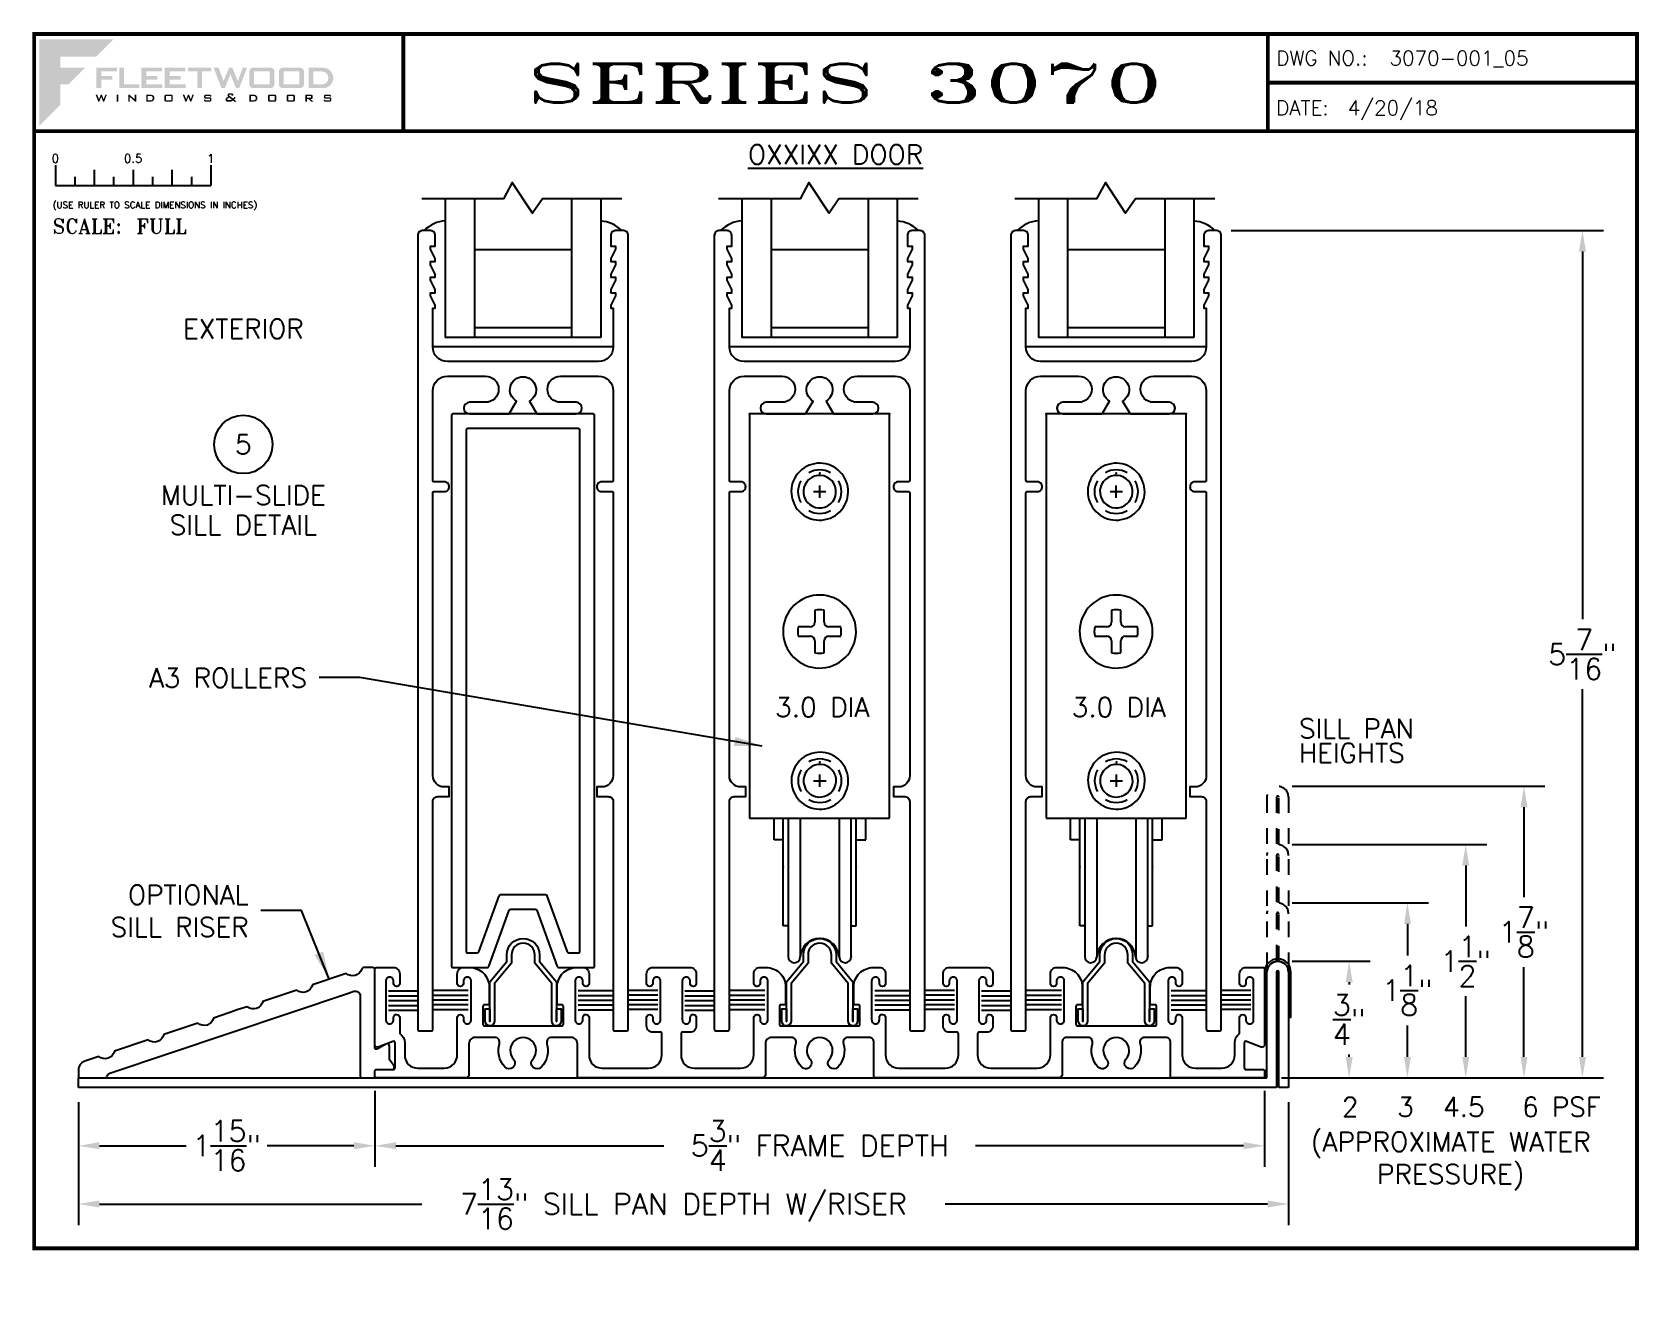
# Paper-space layout 'DETAIL 5' of a CAD drawing. Extents: x 0.1 to 10.5, y -0.2 to 7.9.
# The model-space entities are those that its viewports show. They can reach past a viewport. Long polylines and large blocks are cut down to what shows.
import ezdxf
from ezdxf.enums import TextEntityAlignment as Align

# ---------------------------------------------------------------- set-up
doc = ezdxf.new("R2010")
doc.units = 0
doc.header["$LTSCALE"] = 0.25
doc.header["$MEASUREMENT"] = 0
doc.linetypes.add('HIDDEN', pattern=[0.375, 0.25, -0.125])
doc.layers.get('0').update_dxf_attribs({"linetype": 'CONTINUOUS'})
doc.layers.get('DEFPOINTS').update_dxf_attribs({"color": 1, "linetype": 'CONTINUOUS'})
for name, color, linetype in [('DIM', 7, 'CONTINUOUS'), ('FRAME', 1, 'CONTINUOUS'), ('GLASS-VINYL', 7, 'CONTINUOUS'), ('HEM COVER', 4, 'CONTINUOUS'), ('MISC', 7, 'CONTINUOUS'), ('RISER', 7, 'CONTINUOUS'), ('SASH', 5, 'CONTINUOUS'), ('SEAL', 7, 'CONTINUOUS'), ('SILL-PAN', 7, 'CONTINUOUS'), ('TEXT', 7, 'CONTINUOUS')]:
    doc.layers.add(name, color=color, linetype=linetype)
doc.layers.add('VP', color=40, linetype='CONTINUOUS', plot=False)
doc.layers.get('VP').off()
doc.styles.add('ROMANS', font='romans')
doc.styles.add('ROMANT', font='romant')
doc.styles.add('SIMPLEX-094', font='simplex.shx', dxfattribs={"height": 0.094})
doc.styles.get("Standard").update_dxf_attribs({"font": 'simplex.shx'})
doc.dimstyles.new('FULL SCALE', dxfattribs={"dimscale": 0.75, "dimtxt": 0.18, "dimasz": 0.18, "dimexe": 0.18, "dimexo": 0.125, "dimgap": 0.09, "dimtad": 0, "dimtih": 1, "dimtoh": 1, "dimdec": 4, "dimzin": 0, "dimdsep": 46, "dimlunit": 5, "dimtxsty": 'Standard', "dimcen": 0.09, "dimadec": 0, "dimazin": 0, "dimtfac": 1, "dimtdec": 4, "dimtofl": 0, "dimtmove": 0, "dimatfit": 3, "dimfxl": 0, "dimtolj": 1, "dimtzin": 0, "dimarcsym": 0})
doc.dimstyles.get("Standard").update_dxf_attribs({"dimtxt": 0.18, "dimasz": 0.18, "dimexe": 0.18, "dimexo": 0.0625, "dimgap": 0.09, "dimtad": 0, "dimtih": 1, "dimtoh": 1, "dimdec": 4, "dimzin": 0, "dimdsep": 46, "dimtxsty": 'Standard', "dimcen": 0.09, "dimadec": 0, "dimazin": 0, "dimtfac": 1, "dimtdec": 4, "dimtofl": 0, "dimtmove": 0, "dimatfit": 3, "dimfxl": 0, "dimtolj": 1, "dimtzin": 0, "dimarcsym": 0})

psp = doc.layouts.new('DETAIL 5')

# ---------------------------------------------------------------- texts
at = {"layer": 'DIM', "insert": (9.27119, 0.84136), "char_height": 0.125, "width": 1.9758092, "attachment_point": 2}
psp.add_mtext('(APPROXIMATE WATER PRESSURE)', dxfattribs=at)
at = {"layer": 'TEXT'}
for s, p in [('EXTERIOR', (1.50292, 5.94853)), ('2', (8.62471, 0.94078)), ('3', (8.98071, 0.94078)), ('4.5', (9.35608, 0.94078)), ('6 PSF', (9.98361, 0.94078))]:
    psp.add_text(s, height=0.124, dxfattribs=at).set_placement(p, align=Align.CENTER)
for s, p in [('SILL PAN', (8.29526, 3.37611)), ('HEIGHTS', (8.29526, 3.21828))]:
    psp.add_text(s, height=0.124, dxfattribs=at).set_placement(p)
at = {"layer": 'TEXT', "char_height": 0.124}
for s, insert, width, attachment_point in [('{\\LOXXIXX DOOR}', (5.31325, 7.1312), 2.8062745, 5), ('A3 ROLLERS', (1.91172, 3.76379), 2.5241318, 6), ('OPTIONAL\\PSILL RISER', (1.53672, 2.26379), 2.5241318, 6)]:
    psp.add_mtext(s, dxfattribs=dict(at, insert=insert, width=width, attachment_point=attachment_point))

msp = doc.modelspace()

# ---------------------------------------------------------------- blocks, each defined once
blk = doc.blocks.new('*D70')
at = {"color": 0, "lineweight": -2}
for p, q in [((7.858, 6.642), (10.254, 6.642)), ((10.119, 6.507), (10.119, 4.141)), ((10.119, 1.325), (10.119, 3.691)), ((8.183, 1.19), (10.254, 1.19))]:
    blk.add_line(p, q, dxfattribs=at)
at = {"color": 0}
for points in [[(10.097, 6.507), (10.142, 6.507), (10.119, 6.642)], [(10.097, 1.325), (10.142, 1.325), (10.119, 1.19)]]:
    blk.add_solid(points, dxfattribs=at)
at = {"layer": 'DEFPOINTS', "color": 0}
for p in [(7.765, 6.642), (8.089, 1.19), (10.119, 1.19)]:
    blk.add_point(p, dxfattribs=at)
at = {"color": 0, "insert": (10.119, 3.916), "char_height": 0.135, "attachment_point": 5}
blk.add_mtext('\\A1;5{\\H1.000000x;\\S7/16;}"', dxfattribs=at)
blk = doc.blocks.new('*D71')
at = {"color": 0, "lineweight": -2}
for p, q in [((8.252, 3.066), (9.878, 3.066)), ((9.743, 2.931), (9.743, 2.353)), ((9.743, 1.325), (9.743, 1.903)), ((8.183, 1.19), (9.878, 1.19))]:
    blk.add_line(p, q, dxfattribs=at)
at = {"color": 0}
for points in [[(9.721, 2.931), (9.766, 2.931), (9.743, 3.066)], [(9.721, 1.325), (9.766, 1.325), (9.743, 1.19)]]:
    blk.add_solid(points, dxfattribs=at)
at = {"layer": 'DEFPOINTS', "color": 0}
for p in [(8.159, 3.066), (9.743, 3.066), (8.089, 1.19)]:
    blk.add_point(p, dxfattribs=at)
at = {"color": 0, "insert": (9.743, 2.128), "char_height": 0.135, "attachment_point": 5}
blk.add_mtext('\\A1;1{\\H1.000000x;\\S7/8;}"', dxfattribs=at)
blk = doc.blocks.new('*D72')
at = {"color": 0, "lineweight": -2}
for p, q in [((8.252, 2.316), (9.128, 2.316)), ((8.993, 2.181), (8.993, 1.978)), ((8.993, 1.325), (8.993, 1.528)), ((8.183, 1.19), (9.128, 1.19))]:
    blk.add_line(p, q, dxfattribs=at)
at = {"color": 0}
for points in [[(8.971, 2.181), (9.016, 2.181), (8.993, 2.316)], [(8.971, 1.325), (9.016, 1.325), (8.993, 1.19)]]:
    blk.add_solid(points, dxfattribs=at)
at = {"layer": 'DEFPOINTS', "color": 0}
for p in [(8.159, 2.316), (8.993, 2.316), (8.089, 1.19)]:
    blk.add_point(p, dxfattribs=at)
at = {"color": 0, "insert": (8.993, 1.753), "char_height": 0.135, "attachment_point": 5}
blk.add_mtext('\\A1;1{\\H1.000000x;\\S1/8;}"', dxfattribs=at)
blk = doc.blocks.new('*D73')
at = {"color": 0, "lineweight": -2}
for p, q in [((8.252, 2.691), (9.503, 2.691)), ((9.368, 2.556), (9.368, 2.165)), ((9.368, 1.325), (9.368, 1.715)), ((8.183, 1.19), (9.503, 1.19))]:
    blk.add_line(p, q, dxfattribs=at)
at = {"color": 0}
for points in [[(9.346, 2.556), (9.391, 2.556), (9.368, 2.691)], [(9.346, 1.325), (9.391, 1.325), (9.368, 1.19)]]:
    blk.add_solid(points, dxfattribs=at)
at = {"layer": 'DEFPOINTS', "color": 0}
for p in [(8.159, 2.691), (9.368, 2.691), (8.089, 1.19)]:
    blk.add_point(p, dxfattribs=at)
at = {"color": 0, "insert": (9.368, 1.94), "char_height": 0.135, "attachment_point": 5}
blk.add_mtext('\\A1;1{\\H1.000000x;\\S1/2;}"', dxfattribs=at)
blk = doc.blocks.new('*D74')
at = {"color": 0, "lineweight": -2}
for p, q in [((8.252, 1.94), (8.753, 1.94)), ((8.618, 1.805), (8.618, 1.79)), ((8.618, 1.325), (8.618, 1.34)), ((8.183, 1.19), (8.753, 1.19))]:
    blk.add_line(p, q, dxfattribs=at)
at = {"color": 0}
for points in [[(8.596, 1.805), (8.641, 1.805), (8.618, 1.94)], [(8.596, 1.325), (8.641, 1.325), (8.618, 1.19)]]:
    blk.add_solid(points, dxfattribs=at)
at = {"layer": 'DEFPOINTS', "color": 0}
for p in [(8.159, 1.94), (8.089, 1.19), (8.618, 1.19)]:
    blk.add_point(p, dxfattribs=at)
at = {"color": 0, "insert": (8.618, 1.565), "char_height": 0.135, "attachment_point": 5}
blk.add_mtext('\\A1;{\\H1.000000x;\\S3/4;}"', dxfattribs=at)
blk = doc.blocks.new('Fleetwood_Logo_6-10-15')
h = blk.add_hatch(color=154)
h.dxf.hatch_style = 1
h.paths.add_polyline_path([(0.2526, -0.0017), (0.0019, -0.0017), (0.0019, -0.2942), (0.0725, -0.2236), (0.0725, -0.1535), (0.1007, -0.1535), (0.1567, -0.0976), (0.0725, -0.0976), (0.0725, -0.0596), (0.1946, -0.0596)])
h = blk.add_hatch(color=251)
h.dxf.hatch_style = 1
h.paths.add_polyline_path([(0.2487, -0.1256), (0.2112, -0.1256), (0.2112, -0.1102), (0.2647, -0.1102), (0.2647, -0.0976), (0.1946, -0.0976), (0.1946, -0.1667), (0.2112, -0.1667), (0.2112, -0.1377), (0.2487, -0.1377)])
h = blk.add_hatch(color=251)
h.dxf.hatch_style = 1
h.paths.add_polyline_path([(0.2886, -0.0976), (0.272, -0.0976), (0.272, -0.1667), (0.3401, -0.1667), (0.3401, -0.1535), (0.2886, -0.1535)])
h = blk.add_hatch(color=251)
h.dxf.hatch_style = 1
h.paths.add_polyline_path([(0.4175, -0.0976), (0.3474, -0.0976), (0.3474, -0.1667), (0.4185, -0.1667), (0.4185, -0.1534), (0.364, -0.1534), (0.364, -0.1377), (0.4015, -0.1377), (0.4015, -0.1256), (0.364, -0.1256), (0.364, -0.1102), (0.4175, -0.1102)])
h = blk.add_hatch(color=251)
h.dxf.hatch_style = 1
h.paths.add_polyline_path([(0.4965, -0.0976), (0.4264, -0.0976), (0.4264, -0.1667), (0.4975, -0.1667), (0.4975, -0.1534), (0.443, -0.1534), (0.443, -0.1377), (0.4804, -0.1377), (0.4804, -0.1256), (0.443, -0.1256), (0.443, -0.1102), (0.4965, -0.1102)])
h = blk.add_hatch(color=251)
h.dxf.hatch_style = 1
h.paths.add_polyline_path([(0.5842, -0.0976), (0.5054, -0.0976), (0.5054, -0.1102), (0.5365, -0.1102), (0.5365, -0.1667), (0.5531, -0.1667), (0.5531, -0.1102), (0.5842, -0.1102)])
h = blk.add_hatch(color=251)
h.dxf.hatch_style = 1
h.paths.add_polyline_path([(0.6089, -0.0976), (0.5921, -0.0976), (0.6188, -0.1667), (0.63, -0.1667), (0.6489, -0.1192), (0.6679, -0.1667), (0.6789, -0.1667), (0.7056, -0.0976), (0.6908, -0.0976), (0.6742, -0.1433), (0.6558, -0.0976), (0.6446, -0.0976), (0.6261, -0.1433)])
h = blk.add_hatch(color=251)
h.dxf.hatch_style = 1
h.paths.add_polyline_path([(0.7853, -0.0976), (0.726, -0.0976, 0.414214), (0.7133, -0.1102), (0.7133, -0.154, 0.414214), (0.726, -0.1667), (0.7853, -0.1667, 0.414214), (0.798, -0.154), (0.798, -0.1102, 0.414214)])
h.paths.add_polyline_path([(0.7819, -0.1102), (0.7819, -0.154), (0.7294, -0.154), (0.7294, -0.1102)], flags=16)
h = blk.add_hatch(color=251)
h.dxf.hatch_style = 1
h.paths.add_polyline_path([(0.8856, -0.0976), (0.8262, -0.0976, 0.414214), (0.8136, -0.1102), (0.8136, -0.154, 0.414214), (0.8262, -0.1667), (0.8856, -0.1667, 0.414214), (0.8982, -0.154), (0.8982, -0.1102, 0.414214)])
h.paths.add_polyline_path([(0.8822, -0.1102), (0.8822, -0.154), (0.8296, -0.154), (0.8296, -0.1102)], flags=16)
h = blk.add_hatch(color=251)
h.dxf.hatch_style = 1
h.paths.add_polyline_path([(0.9632, -0.0976), (0.914, -0.0976), (0.914, -0.1667), (0.9632, -0.1667, 1)])
h.paths.add_polyline_path([(0.9301, -0.1102), (0.9593, -0.1102, -1), (0.9593, -0.154), (0.9301, -0.154)], flags=16)
h = blk.add_hatch(color=7)
h.dxf.hatch_style = 1
h.paths.add_polyline_path([(0.2301, -0.1891), (0.2251, -0.1891), (0.2196, -0.2043), (0.2134, -0.1891), (0.2097, -0.1891), (0.2035, -0.2043), (0.1978, -0.1891), (0.1922, -0.1891), (0.2011, -0.2121), (0.2048, -0.2121), (0.2112, -0.1963), (0.2175, -0.2121), (0.2212, -0.2121)])
h = blk.add_hatch(color=7)
h.dxf.hatch_style = 1
h.paths.add_polyline_path([(0.2691, -0.1891), (0.2637, -0.1891), (0.2637, -0.2118), (0.2637, -0.2121), (0.2691, -0.2121)])
h = blk.add_hatch(color=7)
h.dxf.hatch_style = 1
h.paths.add_polyline_path([(0.3077, -0.1964), (0.3259, -0.2121), (0.3298, -0.2121), (0.3298, -0.1891), (0.325, -0.1891), (0.325, -0.2047), (0.3067, -0.1891), (0.3029, -0.1891), (0.3029, -0.2121), (0.3077, -0.2121)])
h = blk.add_hatch(color=7)
h.dxf.hatch_style = 1
h.paths.add_polyline_path([(0.3801, -0.1891), (0.3637, -0.1891), (0.3637, -0.2121), (0.3801, -0.2121, 1)])
h.paths.add_polyline_path([(0.3691, -0.2079), (0.3691, -0.1933), (0.3788, -0.1933, -1), (0.3788, -0.2079)], flags=16)
h = blk.add_hatch(color=7)
h.dxf.hatch_style = 1
h.paths.add_polyline_path([(0.4537, -0.2079), (0.4537, -0.1933, 0.414214), (0.4495, -0.1891), (0.4297, -0.1891, 0.414214), (0.4255, -0.1933), (0.4255, -0.2079, 0.414214), (0.4297, -0.2121), (0.4495, -0.2121, 0.414214)])
h.paths.add_polyline_path([(0.4308, -0.2079), (0.4308, -0.1933), (0.4484, -0.1933), (0.4484, -0.2079)], flags=16)
h = blk.add_hatch(color=7)
h.dxf.hatch_style = 1
h.paths.add_polyline_path([(0.5253, -0.1891), (0.5203, -0.1891), (0.5148, -0.2043), (0.5087, -0.1891), (0.5049, -0.1891), (0.4988, -0.2043), (0.493, -0.1891), (0.4874, -0.1891), (0.4963, -0.2121), (0.5001, -0.2121), (0.5064, -0.1963), (0.5127, -0.2121), (0.5164, -0.2121)])
h = blk.add_hatch(color=7)
h.dxf.hatch_style = 1
h.paths.add_polyline_path([(0.5801, -0.1891), (0.5643, -0.1891, 0.414214), (0.56, -0.1933), (0.56, -0.1981, 0.414214), (0.5643, -0.2024), (0.58, -0.2024), (0.58, -0.2078), (0.5637, -0.2078), (0.5637, -0.2052), (0.5591, -0.2062), (0.5591, -0.2078, 0.414214), (0.5634, -0.2121), (0.5805, -0.2121, 0.414214), (0.5848, -0.2078), (0.5848, -0.2024, 0.414214), (0.5805, -0.1982), (0.5648, -0.1982), (0.5648, -0.193), (0.5798, -0.193), (0.5798, -0.1958), (0.5843, -0.1948), (0.5843, -0.1933, 0.414214)])
h = blk.add_hatch(color=7)
h.dxf.hatch_style = 1
h.paths.add_polyline_path([(0.645, -0.1913, -0.222262), (0.6447, -0.1906), (0.6447, -0.1892), (0.6535, -0.1892), (0.6535, -0.193), (0.6587, -0.1918), (0.6587, -0.189, 0.414214), (0.6544, -0.1847), (0.6437, -0.1847, 0.414214), (0.6394, -0.189), (0.6394, -0.1922, 0.222262), (0.6407, -0.1948), (0.6415, -0.1955), (0.6345, -0.1998, 0.260684), (0.6329, -0.2027), (0.6329, -0.2078, 0.414214), (0.6372, -0.2121), (0.6514, -0.2121, 0.17577), (0.6536, -0.2113), (0.657, -0.2085), (0.6614, -0.2121), (0.6699, -0.2121), (0.6613, -0.2049), (0.6676, -0.1997), (0.6637, -0.1964), (0.6574, -0.2017)])
h.paths.add_polyline_path([(0.6532, -0.2052), (0.6509, -0.2072, -0.17577), (0.6502, -0.2074), (0.6382, -0.2074), (0.6382, -0.2033, -0.260684), (0.6387, -0.2025), (0.6451, -0.1985)], flags=16)
h = blk.add_hatch(color=7)
h.dxf.hatch_style = 1
h.paths.add_polyline_path([(0.7294, -0.1891), (0.713, -0.1891), (0.713, -0.2121), (0.7294, -0.2121, 1)])
h.paths.add_polyline_path([(0.7184, -0.2079), (0.7184, -0.1933), (0.7281, -0.1933, -1), (0.7281, -0.2079)], flags=16)
h = blk.add_hatch(color=7)
h.dxf.hatch_style = 1
h.paths.add_polyline_path([(0.8045, -0.2079), (0.8045, -0.1933, 0.414214), (0.8003, -0.1891), (0.7805, -0.1891, 0.414214), (0.7763, -0.1933), (0.7763, -0.2079, 0.414214), (0.7805, -0.2121), (0.8003, -0.2121, 0.414214)])
h.paths.add_polyline_path([(0.7816, -0.2079), (0.7816, -0.1933), (0.7992, -0.1933), (0.7992, -0.2079)], flags=16)
h = blk.add_hatch(color=7)
h.dxf.hatch_style = 1
h.paths.add_polyline_path([(0.8678, -0.2079), (0.8678, -0.1933, 0.414214), (0.8636, -0.1891), (0.8438, -0.1891, 0.414214), (0.8396, -0.1933), (0.8396, -0.2079, 0.414214), (0.8438, -0.2121), (0.8636, -0.2121, 0.414214)])
h.paths.add_polyline_path([(0.8449, -0.2079), (0.8449, -0.1933), (0.8624, -0.1933), (0.8624, -0.2079)], flags=16)
h = blk.add_hatch(color=7)
h.dxf.hatch_style = 1
h.paths.add_polyline_path([(0.9277, -0.1993), (0.9277, -0.1933, 0.414214), (0.9235, -0.1891), (0.9028, -0.1891), (0.9028, -0.2121), (0.9082, -0.2121), (0.9082, -0.2035), (0.9131, -0.2035), (0.9224, -0.2121), (0.9303, -0.2121), (0.9197, -0.2035), (0.9235, -0.2035, 0.414214)])
h.paths.add_polyline_path([(0.9082, -0.1993), (0.9082, -0.1933), (0.9214, -0.1933, -0.414214), (0.9224, -0.1943), (0.9224, -0.1983, -0.414214), (0.9214, -0.1993)], flags=16)
h = blk.add_hatch(color=7)
h.dxf.hatch_style = 1
h.paths.add_polyline_path([(0.9867, -0.1982), (0.971, -0.1982), (0.971, -0.193), (0.9859, -0.193), (0.9859, -0.1958), (0.9905, -0.1948), (0.9905, -0.1933, 0.414214), (0.9863, -0.1891), (0.9705, -0.1891, 0.414214), (0.9662, -0.1933), (0.9662, -0.1981, 0.414214), (0.9705, -0.2024), (0.9862, -0.2024), (0.9862, -0.2078), (0.9699, -0.2078), (0.9699, -0.2052), (0.9653, -0.2062), (0.9653, -0.2078, 0.414214), (0.9696, -0.2121), (0.9867, -0.2121, 0.414214), (0.991, -0.2078), (0.991, -0.2024, 0.414214)])
blk = doc.blocks.new('A-SIZE_L')
for p, q in [((8.095, 7.907), (8.095, 7.282)), ((8.095, 7.594), (10.47, 7.594)), ((0.157, 7.282), (10.47, 7.282))]:
    blk.add_line(p, q)
at = {"const_width": 0.025}
for points in [[(0.157, 7.907), (10.47, 7.907), (10.47, 0.093), (0.157, 0.093), (0.157, 7.907)], [(2.532, 7.907), (2.532, 7.282)], [(8.095, 7.907), (8.095, 7.282)], [(8.095, 7.594), (10.47, 7.594)], [(0.157, 7.282), (10.47, 7.282)]]:
    blk.add_lwpolyline(points, dxfattribs=at)
at = {"xscale": 1.898091133004928, "yscale": 1.898091133004928, "zscale": 1.898091133004928}
blk.add_blockref('Fleetwood_Logo_6-10-15', (0.188, 7.875), dxfattribs=at)
for s, style, p in [('DWG NO.:', 'SIMPLEX-094', (8.149, 7.705)), ('DATE:', 'SIMPLEX-094', (8.148, 7.385)), ('SCALE:', 'ROMANT', (0.276, 6.623))]:
    blk.add_text(s, height=0.094, dxfattribs=dict(style=style)).set_placement(p)
for tag, p, style in [('DWG_NO', (8.878, 7.705), 'SIMPLEX-094'), ('DATE', (8.609, 7.385), 'SIMPLEX-094'), ('SCALE', (0.814, 6.623), 'ROMANT')]:
    blk.add_attdef(tag, p, '', height=0.094, dxfattribs=dict(style=style))
for tag, height, style, width, p, p2 in [('DWG_NO', 0.094, 'SIMPLEX-094', 2.60233, (8.876, 7.704), (10.367, 7.704)), ('PRODUCT', 0.25, 'ROMANT', 2.260212, (3.282, 7.465), (7.345, 7.465))]:
    blk.add_attdef(tag, text='', height=height, dxfattribs=dict(style=style, width=width)).set_placement(p, p2, align=Align.FIT)
blk = doc.blocks.new('Full')
for p, q in [((0.137, -0.219), (0.137, -0.35)), ((0.262, -0.294), (0.262, -0.35)), ((0.387, -0.249), (0.387, -0.35)), ((0.512, -0.294), (0.512, -0.35)), ((0.637, -0.249), (0.637, -0.35)), ((0.762, -0.294), (0.762, -0.35)), ((0.887, -0.249), (0.887, -0.35)), ((1.012, -0.294), (1.012, -0.35)), ((1.137, -0.219), (1.137, -0.35)), ((0.137, -0.35), (1.137, -0.35))]:
    blk.add_line(p, q)
for s, p in [('0', (0.137, -0.219)), ('0.5', (0.637, -0.219)), ('1', (1.137, -0.219))]:
    blk.add_text(s, height=0.055).set_placement(p, align=Align.BOTTOM_CENTER)
at = {"style": 'ROMANS'}
blk.add_text('(USE RULER TO SCALE DIMENSIONS IN INCHES)', height=0.04115, dxfattribs=at).set_placement((0.12, -0.495))
blk = doc.blocks.new('*D97')
at = {"color": 0, "lineweight": -2}
for p, q in [((0.442, 1.034), (0.442, 0.618)), ((2.35, 1.106), (2.35, 0.618)), ((0.577, 0.753), (1.135, 0.753)), ((2.215, 0.753), (1.656, 0.753))]:
    blk.add_line(p, q, dxfattribs=at)
at = {"color": 0}
for points in [[(0.577, 0.776), (0.577, 0.731), (0.442, 0.753)], [(2.215, 0.776), (2.215, 0.731), (2.35, 0.753)]]:
    blk.add_solid(points, dxfattribs=at)
at = {"layer": 'DEFPOINTS', "color": 0}
for p in [(2.35, 1.2), (0.442, 1.128), (2.35, 0.753)]:
    blk.add_point(p, dxfattribs=at)
at = {"color": 0, "insert": (1.396, 0.753), "char_height": 0.135, "attachment_point": 5}
blk.add_mtext('\\A1;1{\\H1.000000x;\\S15/16;}"', dxfattribs=at)
blk = doc.blocks.new('*D98')
at = {"color": 0, "lineweight": -2}
for p, q in [((2.35, 1.106), (2.35, 0.618)), ((8.074, 1.106), (8.074, 0.618)), ((2.485, 0.753), (4.209, 0.753)), ((7.939, 0.753), (6.214, 0.753))]:
    blk.add_line(p, q, dxfattribs=at)
at = {"color": 0}
for points in [[(2.485, 0.776), (2.485, 0.731), (2.35, 0.753)], [(7.939, 0.776), (7.939, 0.731), (8.074, 0.753)]]:
    blk.add_solid(points, dxfattribs=at)
at = {"layer": 'DEFPOINTS', "color": 0}
for p in [(2.35, 1.2), (8.074, 1.2), (8.074, 0.753)]:
    blk.add_point(p, dxfattribs=at)
at = {"color": 0, "insert": (5.212, 0.753), "char_height": 0.135, "attachment_point": 5}
blk.add_mtext('\\A1;5{\\H1.000000x;\\S3/4;}" FRAME DEPTH', dxfattribs=at)
blk = doc.blocks.new('*D99')
at = {"color": 0, "lineweight": -2}
for p, q in [((0.442, 1.034), (0.442, 0.243)), ((8.228, 1.034), (8.228, 0.243)), ((0.577, 0.378), (2.651, 0.378)), ((8.093, 0.378), (6.019, 0.378))]:
    blk.add_line(p, q, dxfattribs=at)
at = {"color": 0}
for points in [[(0.577, 0.401), (0.577, 0.356), (0.442, 0.378)], [(8.093, 0.401), (8.093, 0.356), (8.228, 0.378)]]:
    blk.add_solid(points, dxfattribs=at)
at = {"layer": 'DEFPOINTS', "color": 0}
for p in [(0.442, 1.128), (8.228, 1.128), (8.228, 0.378)]:
    blk.add_point(p, dxfattribs=at)
at = {"color": 0, "insert": (4.335, 0.378), "char_height": 0.135, "attachment_point": 5}
blk.add_mtext('\\A1;7{\\H1.000000x;\\S13/16;}" SILL PAN DEPTH W/RISER', dxfattribs=at)
blk = doc.blocks.new('sectball')
blk.add_circle((0, 0), 0.125)
blk.add_attdef('NO', text='', height=0.062).set_placement((0, 0), align=Align.MIDDLE_CENTER)
for tag, p in [('LINE1', (0, -0.2588)), ('LINE2', (0, -0.3864)), ('LINE3', (0, -0.5214))]:
    blk.add_attdef(tag, text='', height=0.078).set_placement(p, align=Align.CENTER)
blk = doc.blocks.new('3 TRACK SILL')
blk.add_lwpolyline([(-2.852, -0.176, -0.414214), (-2.862, -0.166), (-2.862, -0.132, -0.414214), (-2.852, -0.122), (-2.742, -0.122, 0.414214), (-2.732, -0.112), (-2.732, 0.049, 0.528549), (-2.746, 0.059), (-2.84, 0.022, -0.528549), (-2.862, 0.036), (-2.862, 0.126), (-2.862, 0.524, -0.414214), (-2.852, 0.534), (-2.742, 0.534, -0.414214), (-2.702, 0.494), (-2.702, 0.432, -0.414214), (-2.721, 0.412), (-2.722, 0.412, -0.414214), (-2.742, 0.432), (-2.742, 0.448, 0.414214), (-2.766, 0.472), (-2.767, 0.472, 0.414214), (-2.792, 0.448), (-2.792, 0.197, 0.414214), (-2.767, 0.172), (-2.766, 0.172, 0.414214), (-2.742, 0.197), (-2.742, 0.213, -0.414214), (-2.722, 0.232), (-2.722, 0.232, -0.414214), (-2.702, 0.212), (-2.702, 0.109, -0.250492), (-2.67, 0.049), (-2.67, -0.029, 0.414214), (-2.585, -0.114), (-2.493, -0.114), (-2.417, -0.114, 0.406851), (-2.332, -0.026), (-2.332, 0.158), (-2.332, 0.212, -0.414214), (-2.312, 0.232), (-2.311, 0.232, -0.414214), (-2.292, 0.213), (-2.292, 0.197, 0.414214), (-2.267, 0.172), (-2.266, 0.172, 0.414214), (-2.242, 0.197), (-2.242, 0.448, 0.414214), (-2.266, 0.472), (-2.267, 0.472, 0.414214), (-2.292, 0.448), (-2.292, 0.432, -0.414214), (-2.311, 0.412), (-2.312, 0.412, -0.414214), (-2.332, 0.432), (-2.332, 0.494, -0.414214), (-2.292, 0.534), (-2.269, 0.534), (-2.252, 0.534, -0.414214), (-2.127, 0.409), (-2.127, 0.304, -0.414214), (-2.137, 0.294), (-2.157, 0.294, 0.414214), (-2.167, 0.284), (-2.167, 0.169, 0.414214), (-2.157, 0.159), (-1.659, 0.159, 0.414214), (-1.649, 0.169), (-1.649, 0.284, 0.414214), (-1.659, 0.294), (-1.679, 0.294, -0.414214), (-1.689, 0.304), (-1.689, 0.409, -0.414214), (-1.564, 0.534), (-1.557, 0.534), (-1.524, 0.534, -0.414214), (-1.484, 0.494), (-1.484, 0.432, -0.414214), (-1.503, 0.412), (-1.504, 0.412, -0.414214), (-1.524, 0.432), (-1.524, 0.448, 0.414214), (-1.548, 0.472), (-1.549, 0.472, 0.414214), (-1.574, 0.448), (-1.574, 0.197, 0.414214), (-1.549, 0.172), (-1.548, 0.172, 0.414214), (-1.524, 0.197), (-1.524, 0.213, -0.414214), (-1.504, 0.232), (-1.504, 0.232, -0.414214), (-1.484, 0.212), (-1.484, 0.158), (-1.484, -0.029, 0.414214), (-1.399, -0.114), (-1.368, -0.114), (-1.296, -0.114), (-1.101, -0.114, 0.414214), (-1.016, -0.029), (-1.016, 0.009), (-1.016, 0.108, 0.414214), (-1.026, 0.118), (-1.074, 0.118, -0.414214), (-1.114, 0.158), (-1.114, 0.212, -0.414214), (-1.094, 0.232), (-1.093, 0.232, -0.414214), (-1.074, 0.213), (-1.074, 0.197, 0.414214), (-1.049, 0.172), (-1.048, 0.172, 0.414214), (-1.024, 0.197), (-1.024, 0.448, 0.414214), (-1.048, 0.472), (-1.049, 0.472, 0.414214), (-1.074, 0.448), (-1.074, 0.432, -0.414214), (-1.093, 0.412), (-1.094, 0.412, -0.414214), (-1.114, 0.432), (-1.114, 0.494, -0.414214), (-1.074, 0.534), (-0.993, 0.534), (-0.915, 0.534), (-0.834, 0.534, -0.414214), (-0.794, 0.494), (-0.794, 0.432, -0.414214), (-0.813, 0.412), (-0.814, 0.412, -0.414214), (-0.834, 0.432), (-0.834, 0.448, 0.414214), (-0.858, 0.472), (-0.859, 0.472, 0.414214), (-0.884, 0.448), (-0.884, 0.197, 0.414214), (-0.859, 0.172), (-0.858, 0.172, 0.414214), (-0.834, 0.197), (-0.834, 0.213, -0.414214), (-0.814, 0.232), (-0.814, 0.232, -0.414214), (-0.794, 0.212), (-0.794, 0.158, -0.414214), (-0.834, 0.118), (-0.882, 0.118, 0.414214), (-0.892, 0.108), (-0.892, 0.009), (-0.892, -0.029, 0.414214), (-0.807, -0.114), (-0.631, -0.114), (-0.564, -0.114), (-0.509, -0.114, 0.406851), (-0.424, -0.026), (-0.424, 0.158), (-0.424, 0.212, -0.414214), (-0.404, 0.232), (-0.403, 0.232, -0.414214), (-0.384, 0.213), (-0.384, 0.197, 0.414214), (-0.359, 0.172), (-0.358, 0.172, 0.414214), (-0.334, 0.197), (-0.334, 0.448, 0.414214), (-0.358, 0.472), (-0.359, 0.472, 0.414214), (-0.384, 0.448), (-0.384, 0.432, -0.414214), (-0.403, 0.412), (-0.404, 0.412, -0.414214), (-0.424, 0.432), (-0.424, 0.494, -0.414214), (-0.384, 0.534), (-0.361, 0.534), (-0.344, 0.534, -0.414214), (-0.219, 0.409), (-0.219, 0.304, -0.414214), (-0.229, 0.294), (-0.249, 0.294, 0.414214), (-0.259, 0.284), (-0.259, 0.169, 0.414214), (-0.249, 0.159), (0.249, 0.159, 0.414214), (0.259, 0.169), (0.259, 0.284, 0.414214), (0.249, 0.294), (0.229, 0.294, -0.414214), (0.219, 0.304), (0.219, 0.409, -0.414214), (0.344, 0.534), (0.351, 0.534), (0.384, 0.534, -0.414214), (0.424, 0.494), (0.424, 0.432, -0.414214), (0.405, 0.412), (0.404, 0.412, -0.414214), (0.384, 0.432), (0.384, 0.448, 0.414214), (0.36, 0.472), (0.359, 0.472, 0.414214), (0.334, 0.448), (0.334, 0.197, 0.414214), (0.359, 0.172), (0.36, 0.172, 0.414214), (0.384, 0.197), (0.384, 0.213, -0.414214), (0.404, 0.232), (0.404, 0.232, -0.414214), (0.424, 0.212), (0.424, 0.158), (0.424, -0.029, 0.414214), (0.509, -0.114), (0.552, -0.114), (0.675, -0.114), (0.807, -0.114, 0.414214), (0.892, -0.029), (0.892, 0.009), (0.892, 0.108, 0.414214), (0.882, 0.118), (0.834, 0.118, -0.414214), (0.794, 0.158), (0.794, 0.212, -0.414214), (0.814, 0.232), (0.815, 0.232, -0.414214), (0.834, 0.213), (0.834, 0.197, 0.414214), (0.859, 0.172), (0.86, 0.172, 0.414214), (0.884, 0.197), (0.884, 0.448, 0.414214), (0.86, 0.472), (0.859, 0.472, 0.414214), (0.834, 0.448), (0.834, 0.432, -0.414214), (0.815, 0.412), (0.814, 0.412, -0.414214), (0.794, 0.432), (0.794, 0.494, -0.414214), (0.834, 0.534), (0.915, 0.534), (0.993, 0.534), (1.074, 0.534, -0.414214), (1.114, 0.494), (1.114, 0.432, -0.414214), (1.095, 0.412), (1.094, 0.412, -0.414214), (1.074, 0.432), (1.074, 0.448, 0.414214), (1.05, 0.472), (1.049, 0.472, 0.414214), (1.024, 0.448), (1.024, 0.197, 0.414214), (1.049, 0.172), (1.05, 0.172, 0.414214), (1.074, 0.197), (1.074, 0.213, -0.414214), (1.094, 0.232), (1.094, 0.232, -0.414214), (1.114, 0.212), (1.114, 0.158, -0.414214), (1.074, 0.118), (1.026, 0.118, 0.414214), (1.016, 0.108), (1.016, 0.009), (1.016, -0.029, 0.414214), (1.101, -0.114), (1.277, -0.114), (1.344, -0.114), (1.399, -0.114, 0.406851), (1.484, -0.026), (1.484, 0.158), (1.484, 0.212, -0.414214), (1.504, 0.232), (1.505, 0.232, -0.414214), (1.524, 0.213), (1.524, 0.197, 0.414214), (1.549, 0.172), (1.55, 0.172, 0.414214), (1.574, 0.197), (1.574, 0.448, 0.414214), (1.55, 0.472), (1.549, 0.472, 0.414214), (1.524, 0.448), (1.524, 0.432, -0.414214), (1.505, 0.412), (1.504, 0.412, -0.414214), (1.484, 0.432), (1.484, 0.494, -0.414214), (1.524, 0.534), (1.547, 0.534), (1.564, 0.534, -0.414214), (1.689, 0.409), (1.689, 0.304, -0.414214), (1.679, 0.294), (1.659, 0.294, 0.414214), (1.649, 0.284), (1.649, 0.169, 0.414214), (1.659, 0.159), (2.157, 0.159, 0.414214), (2.167, 0.169), (2.167, 0.284, 0.414214), (2.157, 0.294), (2.137, 0.294, -0.414214), (2.127, 0.304), (2.127, 0.409, -0.414214), (2.252, 0.534), (2.259, 0.534), (2.292, 0.534, -0.414214), (2.332, 0.494), (2.332, 0.432, -0.414214), (2.313, 0.412), (2.312, 0.412, -0.414214), (2.292, 0.432), (2.292, 0.448, 0.414214), (2.268, 0.472), (2.267, 0.472, 0.414214), (2.242, 0.448), (2.242, 0.197, 0.414214), (2.267, 0.172), (2.268, 0.172, 0.414214), (2.292, 0.197), (2.292, 0.213, -0.414214), (2.312, 0.232), (2.312, 0.232, -0.414214), (2.332, 0.212), (2.332, 0.158), (2.332, -0.029, 0.414214), (2.417, -0.114), (2.487, -0.114), (2.585, -0.114, 0.414214), (2.67, -0.029), (2.67, 0.049, -0.250492), (2.702, 0.109), (2.702, 0.212, -0.414214), (2.722, 0.232), (2.723, 0.232, -0.414214), (2.742, 0.213), (2.742, 0.197, 0.414214), (2.767, 0.172), (2.768, 0.172, 0.414214), (2.792, 0.197), (2.792, 0.448, 0.414214), (2.768, 0.472), (2.767, 0.472, 0.414214), (2.742, 0.448), (2.742, 0.432, -0.414214), (2.723, 0.412), (2.722, 0.412, -0.414214), (2.702, 0.432), (2.702, 0.494, -0.414214), (2.742, 0.534), (2.852, 0.534, -0.414214), (2.862, 0.524), (2.862, 0.126), (2.862, 0.036, -0.528549), (2.84, 0.022), (2.746, 0.059, 0.528549), (2.732, 0.049), (2.732, -0.112, 0.414214), (2.742, -0.122), (2.852, -0.122, -0.414214), (2.862, -0.132), (2.862, -0.166, -0.414214), (2.852, -0.176), (2.517, -0.176), (2.421, -0.176), (2.267, -0.176, -0.414214), (2.257, -0.166), (2.257, 0.053, 0.414214), (2.226, 0.084), (2.158, 0.084), (2.09, 0.084, 0.499657), (2.061, 0.044, -0.259642), (2.026, -0.106, -1), (1.97, -0.056, 2.247229), (1.846, -0.056, -1), (1.79, -0.106, -0.259642), (1.755, 0.044, 0.499657), (1.726, 0.084), (1.649, 0.084), (1.59, 0.084, 0.414214), (1.559, 0.053), (1.559, -0.156, -0.414214), (1.539, -0.176), (1.39, -0.176), (1.344, -0.176), (0.675, -0.176), (0.513, -0.176), (0.359, -0.176, -0.414214), (0.349, -0.166), (0.349, 0.053, 0.414214), (0.318, 0.084), (0.25, 0.084), (0.182, 0.084, 0.499657), (0.153, 0.044, -0.259642), (0.118, -0.106, -1), (0.062, -0.056, 2.247229), (-0.062, -0.056, -1), (-0.118, -0.106, -0.259642), (-0.153, 0.044, 0.499657), (-0.182, 0.084), (-0.259, 0.084), (-0.309, 0.084, 0.414214), (-0.349, 0.044), (-0.349, -0.156, -0.414214), (-0.369, -0.176), (-0.518, -0.176), (-0.564, -0.176), (-1.359, -0.176), (-1.395, -0.176), (-1.549, -0.176, -0.414214), (-1.559, -0.166), (-1.559, 0.044, 0.414214), (-1.599, 0.084), (-1.658, 0.084), (-1.726, 0.084, 0.499657), (-1.755, 0.044, -0.259642), (-1.79, -0.106, -1), (-1.846, -0.056, 2.247229), (-1.97, -0.056, -1), (-2.026, -0.106, -0.259642), (-2.061, 0.044, 0.499657), (-2.09, 0.084), (-2.167, 0.084), (-2.217, 0.084, 0.414214), (-2.257, 0.044), (-2.257, -0.156, -0.414214), (-2.277, -0.176), (-2.426, -0.176), (-2.497, -0.176)], format="xyb", close=True)
blk = doc.blocks.new('FW1020 STD SILL')
blk.add_lwpolyline([(0.075, 0.457, 1), (-0.075, 0.457), (-0.075, 0.402), (-0.184, 0.272), (-0.184, 0.03, -1), (-0.244, 0.03), (-0.244, 0.109), (-0.214, 0.109), (-0.214, 0.027), (-0.214, 0.283), (-0.105, 0.413), (-0.105, 0.457, -1), (0.105, 0.457), (0.105, 0.413), (0.214, 0.283), (0.214, 0.027), (0.214, 0.109), (0.244, 0.109), (0.244, 0.03, -1), (0.184, 0.03), (0.184, 0.272), (0.075, 0.402)], format="xyb", close=True)
blk = doc.blocks.new('3027 MAMMOTH B-RAIL')
at = {"color": 0}
blk.add_lwpolyline([(0.475, -0.624, 0.414214), (0.506, -0.655), (0.57, -0.655, -0.414214), (0.58, -0.665), (0.58, -2.484, -0.414214), (0.508, -2.556), (0.475, -2.556), (0.475, -2.618), (0.549, -2.618, -0.414214), (0.58, -2.649), (0.58, -4.116, 0.414214), (0.59, -4.126), (0.667, -4.126, 0.414214), (0.677, -4.116), (0.677, 0.993, 0.414214), (0.646, 1.024), (0.596, 1.024, 0.414214), (0.565, 0.993), (0.565, 0.924), (0.595, 0.924), (0.595, 0.904), (0.565, 0.844), (0.565, 0.824), (0.595, 0.824), (0.595, 0.804), (0.565, 0.744), (0.565, 0.724), (0.595, 0.724), (0.595, 0.704), (0.565, 0.644), (0.565, 0.624), (0.595, 0.624), (0.595, 0.604), (0.565, 0.544), (0.565, 0.524), (0.58, 0.524), (0.58, 0.275, -0.414214), (0.486, 0.181), (-0.486, 0.181, -0.414214), (-0.58, 0.275), (-0.58, 0.524), (-0.565, 0.524), (-0.565, 0.544), (-0.595, 0.604), (-0.595, 0.624), (-0.565, 0.624), (-0.565, 0.644), (-0.595, 0.704), (-0.595, 0.724), (-0.565, 0.724), (-0.565, 0.744), (-0.595, 0.804), (-0.595, 0.824), (-0.565, 0.824), (-0.565, 0.844), (-0.595, 0.904), (-0.595, 0.924), (-0.565, 0.924), (-0.565, 0.993, 0.414214), (-0.596, 1.024), (-0.646, 1.024, 0.414214), (-0.677, 0.993), (-0.677, -4.116, 0.414214), (-0.667, -4.126), (-0.59, -4.126, 0.414214), (-0.58, -4.116), (-0.58, -2.649, -0.414214), (-0.549, -2.618), (-0.475, -2.618), (-0.475, -2.556), (-0.508, -2.556, -0.414214), (-0.58, -2.484), (-0.58, -0.665, -0.414214), (-0.57, -0.655), (-0.506, -0.655, 0.414214), (-0.475, -0.624, 0.414214), (-0.506, -0.593), (-0.57, -0.593, -0.414214), (-0.58, -0.583), (-0.58, -0.007, -0.414214), (-0.486, 0.087), (-0.241, 0.087, -1), (-0.241, -0.081), (-0.343, -0.081, 1), (-0.343, -0.156), (-0.09, -0.156), (-0.042, -0.073, -3.732051), (0.042, -0.073), (0.09, -0.156), (0.342, -0.156, 1), (0.342, -0.081), (0.241, -0.081, -1), (0.241, 0.087), (0.486, 0.087, -0.414214), (0.58, -0.007), (0.58, -0.583, -0.414214), (0.57, -0.593), (0.506, -0.593, 0.414214)], format="xyb", close=True, dxfattribs=at)
blk = doc.blocks.new('Roller Assy 3p0 Dia - Side(EX)')
at = {"color": 7}
for p, q in [((-0.45, 0), (-0.45, -2.6)), ((0.45, 0), (-0.45, 0)), ((0.45, -2.6), (0.45, 0)), ((-0.03, -1.263), (-0.03, -1.34)), ((0.03, -1.34), (0.03, -1.263)), ((-0.06, -1.37), (-0.137, -1.37)), ((-0.137, -1.43), (-0.06, -1.43)), ((0.137, -1.37), (0.06, -1.37)), ((0.06, -1.43), (0.137, -1.43)), ((-0.03, -1.46), (-0.03, -1.537)), ((0.03, -1.537), (0.03, -1.46)), ((-0.45, -2.6), (0.45, -2.6)), ((-0.293, -2.74), (-0.293, -2.6)), ((0.297, -2.74), (0.297, -2.6)), ((-0.231, -2.74), (-0.293, -2.74)), ((0.235, -2.74), (0.297, -2.74))]:
    blk.add_line(p, q, dxfattribs=at)
at = {"linetype": 'Continuous'}
for p, q in [((-0.039, -0.5), (0.041, -0.5)), ((0.001, -0.54), (0.001, -0.46)), ((-0.038, -2.36), (0.042, -2.36)), ((0.002, -2.4), (0.002, -2.32))]:
    blk.add_line(p, q, dxfattribs=at)
for p, q in [((-0.233, -3.294), (-0.233, -2.6)), ((-0.202, -2.6), (-0.202, -3.492)), ((-0.124, -2.6), (-0.124, -3.494)), ((0.126, -2.6), (0.126, -3.494)), ((0.204, -3.492), (0.204, -2.6)), ((0.235, -3.294), (0.235, -2.6)), ((-0.202, -3.294), (-0.233, -3.294)), ((0.204, -3.294), (0.235, -3.294))]:
    blk.add_line(p, q)
at = {"color": 7}
for centre, radius, start, end in [((0.001, -0.5), 0.183, 106.169, 106.1378), ((0.001, -0.5), 0.105, 131.0231, 130.9828), ((0, -1.4), 0.235, 117.4668, 117.4309), ((-0.06, -1.34), 0.03, 270, 0), ((0, -1.4), 0.14, 77.6505, 102.3495), ((0.06, -1.34), 0.03, 180, 270), ((0, -1.4), 0.14, 167.6505, 192.3495), ((-0.06, -1.46), 0.03, 0, 90), ((0.06, -1.46), 0.03, 90, 180), ((0, -1.4), 0.14, 347.6505, 12.3495), ((0, -1.4), 0.14, 257.6505, 282.3495), ((0.002, -2.36), 0.183, 106.169, 106.1378), ((0.002, -2.36), 0.105, 131.0231, 130.9828)]:
    blk.add_arc(centre, radius, start, end, dxfattribs=at)
at = {"color": 7, "linetype": 'Continuous'}
for centre, start, end in [((0.001, -0.5), 60, 120), ((0.001, -0.5), 150, 210), ((0.001, -0.5), 330, 30), ((0.001, -0.5), 240, 300), ((0.002, -2.36), 60, 120), ((0.002, -2.36), 150, 210), ((0.002, -2.36), 330, 30), ((0.002, -2.36), 240, 300)]:
    blk.add_arc(centre, 0.14, start, end, dxfattribs=at)
for centre, radius, start, end in [((0.001, -3.5), 0.125, 2.8293, 177.1707), ((-0.163, -3.492), 0.0391, 180, 357.1707), ((0.165, -3.492), 0.0391, 182.8293, 0)]:
    blk.add_arc(centre, radius, start, end)
at = {"color": 7, "linetype": 'ByBlock'}
for p in [(-0.45, 0), (0.45, 0), (0.001, -0.38), (0.002, -2.24)]:
    blk.add_point(p, dxfattribs=at)
at = {"color": 0, "linetype": 'ByBlock'}
for p in [(-0.45, 0), (-0.45, 0), (0.45, 0), (0.45, 0), (-0.233, -2.915), (0.235, -2.915), (0.001, -3.375), (-0.124, -3.494), (0.204, -3.492)]:
    blk.add_point(p, dxfattribs=at)
blk.add_text('3.0 DIA', height=0.125).set_placement((0.017, -1.949), align=Align.CENTER)
blk = doc.blocks.new('3752 RISER')
at = {"color": 1}
blk.add_lwpolyline([(0.122, -0.364), (0.095, -0.328), (0.095, -0.241, 0.57735), (0.071, -0.227), (0.015, -0.259, -0.57735), (0, -0.25), (0, 0.25, 0.414214), (-0.016, 0.266), (-0.07, 0.266, 0.321849), (-0.085, 0.255, -0.530341), (-0.184, 0.228), (-0.402, 0.155, -0.564933), (-0.503, 0.121), (-0.721, 0.048, -0.564933), (-0.821, 0.014), (-0.88, -0.005), (-0.933, -0.023), (-1.039, -0.059, -0.564933), (-1.14, -0.092), (-1.358, -0.165, -0.564933), (-1.459, -0.199), (-1.676, -0.272, -0.564933), (-1.777, -0.306), (-1.866, -0.336, 0.322343), (-1.908, -0.394), (-1.908, -0.444), (-1.727, -0.444, -0.324941), (-1.706, -0.414), (-0.17, 0.101), (-0.135, 0.113, -0.512467), (-0.094, 0.083), (-0.094, -0.386), (-0.094, -0.434, 0.414214), (-0.084, -0.444), (-0.01, -0.444, 0.414214), (0, -0.434), (0, -0.4, -0.414214), (0.01, -0.39), (0.109, -0.39, 0.614986)], format="xyb", close=True, dxfattribs=at)
blk = doc.blocks.new('3762 Mammoth Setting Block')
for points in [[(0.079, -3.187, -0.315299), (0.088, -3.194), (0.22, -3.555, 0.315299), (0.229, -3.562), (0.45, -3.562, 0.414214), (0.46, -3.552), (0.46, -0.01, 0.414214), (0.45, 0), (-0.45, 0, 0.414214), (-0.46, -0.01), (-0.46, -3.552, 0.414214), (-0.45, -3.562), (-0.229, -3.562, 0.315299), (-0.22, -3.555), (-0.088, -3.194, -0.315299), (-0.079, -3.187)], [(0.144, -3.093, -0.315299), (0.154, -3.1), (0.285, -3.461, 0.315299), (0.295, -3.468), (0.356, -3.468, 0.414214), (0.366, -3.458), (0.366, -0.104, 0.414214), (0.356, -0.094), (-0.356, -0.094, 0.414214), (-0.366, -0.104), (-0.366, -3.458, 0.414214), (-0.356, -3.468), (-0.295, -3.468, 0.315299), (-0.285, -3.461), (-0.154, -3.1, -0.315299), (-0.144, -3.093)]]:
    blk.add_lwpolyline(points, format="xyb", close=True)

# ---------------------------------------------------------------- dimensions: what is measured, and where the dimension line sits
for base, p1, p2, picture, middle in [((10.11927, 1.19021), (7.76466, 6.64221), (8.08923, 1.19021), '*D70', (10.11927, 3.91621)), ((9.36823, 2.69071), (8.08923, 1.19021), (8.15873, 2.69071), '*D73', (9.36823, 1.94046)), ((8.99323, 2.31571), (8.08923, 1.19021), (8.15873, 2.31571), '*D72', (8.99323, 1.75296))]:
    dim = psp.add_linear_dim(base=base, p1=p1, p2=p2, angle=90, dimstyle='FULL SCALE', override={"dimpost": '"'})
    dim.commit()
    dim.dimension.update_dxf_attribs({"geometry": picture, "text_midpoint": middle})
for base, p1, p2, picture, middle in [((9.74323, 3.06571), (8.08923, 1.19021), (8.15873, 3.06571), '*D71', (9.74323, 2.12796)), ((8.61823, 1.19021), (8.15873, 1.94021), (8.08923, 1.19021), '*D74', (8.61823, 1.56521))]:
    dim = psp.add_linear_dim(base=base, p1=p1, p2=p2, angle=90, dimstyle='FULL SCALE', override={"dimpost": '"'})
    dim.commit()
    dim.dimension.update_dxf_attribs({"geometry": picture, "text_midpoint": middle, "dimtype": 160})
dim = psp.add_linear_dim(base=(2.34963, 0.75321), p1=(0.44163, 1.12821), p2=(2.34963, 1.20021), dimstyle='FULL SCALE', override={"dimpost": '"'})
dim.commit()
dim.dimension.update_dxf_attribs({"geometry": '*D97', "text_midpoint": (1.39563, 0.75321), "dimtype": 160})
for base, p1, p2, text, picture, middle in [((8.07363, 0.75321), (2.34963, 1.2002), (8.07363, 1.20021), '<> FRAME DEPTH', '*D98', (5.21163, 0.75321)), ((8.22823, 0.37821), (0.44163, 1.12821), (8.22823, 1.12821), '<> SILL PAN DEPTH W/RISER', '*D99', (4.33493, 0.37821))]:
    dim = psp.add_linear_dim(base=base, p1=p1, p2=p2, text=text, dimstyle='FULL SCALE', override={"dimpost": '"'})
    dim.commit()
    dim.dimension.update_dxf_attribs({"geometry": picture, "text_midpoint": middle})

# ---------------------------------------------------------------- linework, layer by layer
at = {"layer": 'GLASS-VINYL'}
for p, q in [((8.981, 21.318), (8.981, 20.427)), ((9.169, 21.318), (9.169, 20.427)), ((9.794, 21.318), (9.794, 20.427)), ((9.981, 21.318), (9.981, 20.427)), ((10.889, 21.318), (10.889, 20.427)), ((11.077, 21.318), (11.077, 20.427)), ((11.702, 21.318), (11.702, 20.427)), ((11.889, 21.318), (11.889, 20.427)), ((12.797, 21.318), (12.797, 20.427)), ((12.985, 21.318), (12.985, 20.427)), ((13.61, 21.318), (13.61, 20.427)), ((13.797, 21.318), (13.797, 20.427)), ((9.794, 20.99), (9.169, 20.99)), ((11.702, 20.99), (11.077, 20.99)), ((13.61, 20.99), (12.985, 20.99)), ((9.794, 20.489), (9.169, 20.489)), ((11.702, 20.489), (11.077, 20.489)), ((13.61, 20.489), (12.985, 20.489)), ((9.981, 20.427), (8.981, 20.427)), ((11.889, 20.427), (10.889, 20.427)), ((13.797, 20.427), (12.797, 20.427)), ((10.061, 20.365), (8.901, 20.365)), ((11.969, 20.365), (10.809, 20.365)), ((13.877, 20.365), (12.717, 20.365))]:
    msp.add_line(p, q, dxfattribs=at)
for points in [[(10.116, 21.318), (9.606, 21.318), (9.542, 21.226), (9.412, 21.423), (9.356, 21.318), (8.83, 21.318)], [(12.024, 21.318), (11.514, 21.318), (11.45, 21.226), (11.32, 21.423), (11.264, 21.318), (10.738, 21.318)], [(13.932, 21.318), (13.422, 21.318), (13.358, 21.226), (13.228, 21.423), (13.172, 21.318), (12.646, 21.318)]]:
    msp.add_lwpolyline(points, dxfattribs=at)
for centre, start, end in [((8.999, 20.96), 94.8177, 135.0644), ((9.965, 20.958), 45.7474, 85.7192), ((10.907, 20.96), 94.8177, 135.0644), ((11.873, 20.958), 45.7474, 85.7192), ((12.815, 20.96), 94.8177, 135.0644), ((13.781, 20.958), 45.7474, 85.7192)]:
    msp.add_arc(centre, 0.218, start, end, dxfattribs=at)
at = {"layer": 'HEM COVER'}
msp.add_lwpolyline([(14.252, 16.343), (14.253, 16.053), (14.268, 16.053), (14.267, 16.343, -1), (14.407, 16.343), (14.407, 16.053), (14.422, 16.053), (14.422, 16.343, 1)], format="xyb", close=True, dxfattribs=at)
at = {"layer": 'SEAL'}
for p, q in [((8.615, 16.221), (8.805, 16.221)), ((8.615, 16.19), (8.805, 16.19)), ((8.615, 16.159), (8.805, 16.159)), ((8.615, 16.128), (8.805, 16.128)), ((9.129, 16.224), (8.899, 16.224)), ((9.129, 16.193), (8.899, 16.193)), ((9.129, 16.162), (8.899, 16.162)), ((9.129, 16.131), (8.899, 16.131)), ((9.836, 16.224), (10.065, 16.224)), ((9.836, 16.193), (10.065, 16.193)), ((9.836, 16.162), (10.065, 16.162)), ((9.836, 16.131), (10.065, 16.131)), ((10.349, 16.225), (10.159, 16.225)), ((10.349, 16.194), (10.159, 16.194)), ((10.349, 16.163), (10.159, 16.163)), ((10.349, 16.132), (10.159, 16.132)), ((10.523, 16.221), (10.713, 16.221)), ((10.523, 16.19), (10.713, 16.19)), ((10.523, 16.159), (10.713, 16.159)), ((10.523, 16.128), (10.713, 16.128)), ((11.037, 16.224), (10.807, 16.224)), ((11.037, 16.193), (10.807, 16.193)), ((11.037, 16.162), (10.807, 16.162)), ((11.037, 16.131), (10.807, 16.131)), ((11.744, 16.224), (11.973, 16.224)), ((11.744, 16.193), (11.973, 16.193)), ((11.744, 16.162), (11.973, 16.162)), ((11.744, 16.131), (11.973, 16.131)), ((12.257, 16.225), (12.067, 16.225)), ((12.257, 16.194), (12.067, 16.194)), ((12.257, 16.163), (12.067, 16.163)), ((12.257, 16.132), (12.067, 16.132)), ((12.431, 16.221), (12.621, 16.221)), ((12.431, 16.19), (12.621, 16.19)), ((12.431, 16.159), (12.621, 16.159)), ((12.431, 16.128), (12.621, 16.128)), ((12.945, 16.224), (12.715, 16.224)), ((12.945, 16.193), (12.715, 16.193)), ((12.945, 16.162), (12.715, 16.162)), ((12.945, 16.131), (12.715, 16.131)), ((13.652, 16.224), (13.881, 16.224)), ((13.652, 16.193), (13.881, 16.193)), ((13.652, 16.162), (13.881, 16.162)), ((13.652, 16.131), (13.881, 16.131)), ((14.165, 16.225), (13.975, 16.225)), ((14.165, 16.194), (13.975, 16.194)), ((14.165, 16.163), (13.975, 16.163)), ((14.165, 16.132), (13.975, 16.132)), ((8.615, 16.097), (8.805, 16.097)), ((9.129, 16.1), (8.899, 16.1)), ((9.836, 16.1), (10.065, 16.1)), ((10.349, 16.101), (10.159, 16.101)), ((10.523, 16.097), (10.713, 16.097)), ((11.037, 16.1), (10.807, 16.1)), ((11.744, 16.1), (11.973, 16.1)), ((12.257, 16.101), (12.067, 16.101)), ((12.431, 16.097), (12.621, 16.097)), ((12.945, 16.1), (12.715, 16.1)), ((13.652, 16.1), (13.881, 16.1)), ((14.165, 16.101), (13.975, 16.101))]:
    msp.add_line(p, q, dxfattribs=at)
at = {"layer": 'SILL-PAN'}
for p, q in [((14.268, 15.662), (14.268, 16.343)), ((14.33, 16.343), (14.33, 15.6)), ((14.345, 15.6), (14.345, 16.343)), ((14.407, 16.343), (14.407, 15.6)), ((6.62, 15.662), (14.268, 15.662)), ((6.62, 15.6), (6.62, 15.662)), ((14.33, 15.6), (6.62, 15.6)), ((14.407, 15.6), (14.345, 15.6))]:
    msp.add_line(p, q, dxfattribs=at)
for radius in [0.0695, 0.0695, 0.0075, 0.0075]:
    msp.add_arc((14.337, 16.343), radius, 0, 180, dxfattribs=at)

# ---------------------------------------------------------------- block references
for name, p in [('3762 Mammoth Setting Block', (9.481, 19.934)), ('Roller Assy 3p0 Dia - Side(EX)', (11.389, 19.934)), ('Roller Assy 3p0 Dia - Side(EX)', (13.297, 19.934)), ('FW1020 STD SILL', (9.482, 15.997)), ('FW1020 STD SILL', (11.39, 15.997)), ('FW1020 STD SILL', (13.298, 15.997))]:
    msp.add_blockref(name, p)
at = {"layer": 'FRAME'}
msp.add_blockref('3 TRACK SILL', (11.39, 15.838), dxfattribs=at)
at = {"layer": 'RISER'}
msp.add_blockref('3752 RISER', (8.528, 16.106), dxfattribs=at)
at = {"layer": 'SASH'}
for p in [(9.481, 20.09), (11.389, 20.09), (13.297, 20.09)]:
    msp.add_blockref('3027 MAMMOTH B-RAIL', p, dxfattribs=at)

# ---------------------------------------------------------------- linework, layer by layer
at = {"layer": 'MISC', "linetype": 'HIDDEN'}
for p, q in [((8.08923, 2.99621), (8.08923, 1.87071)), ((8.15123, 2.99621), (8.15123, 2.6903)), ((8.16623, 2.6903), (8.16623, 2.99621)), ((8.22823, 2.99621), (8.22823, 1.87071)), ((8.15123, 2.62121), (8.15123, 2.3153)), ((8.16623, 2.3153), (8.16623, 2.62121)), ((8.15123, 2.24621), (8.15123, 1.9403)), ((8.16623, 1.9403), (8.16623, 2.24621))]:
    psp.add_line(p, q, dxfattribs=at)
at = {"layer": 'SILL-PAN', "linetype": 'HIDDEN'}
for centre, radius in [((8.15873, 2.99621), 0.0695), ((8.15873, 2.99621), 0.0075), ((8.15873, 2.62121), 0.0695), ((8.15873, 2.62121), 0.0075), ((8.15873, 2.24621), 0.0695), ((8.15873, 2.24621), 0.0075)]:
    psp.add_arc(centre, radius, 0, 180, dxfattribs=at)

# ---------------------------------------------------------------- block references
at = {"layer": 'DIM'}
ref = psp.add_blockref('A-SIZE_L', (0, 0), dxfattribs=at)
ref.add_attrib('DATE', '4/20/18', (8.60916, 7.38469), dxfattribs={"layer": '0', "height": 0.094, "style": 'SIMPLEX-094'})
ref.add_attrib('SCALE', 'FULL', (0.81442, 6.62314), dxfattribs={"layer": '0', "height": 0.094, "style": 'ROMANT'})
ref.add_attrib('PRODUCT', 'SERIES 3070', dxfattribs={"layer": '0', "height": 0.25, "style": 'ROMANT', "width": 1.609456}).set_placement((3.32575, 7.46527), (7.42603, 7.46527), align=Align.FIT)
ref.add_attrib('DWG_NO', '3070-001_05', (8.87809, 7.70479), dxfattribs={"layer": '0', "height": 0.094, "style": 'SIMPLEX-094'})
psp.add_blockref('Full', (0.15675, 7.2815), dxfattribs=at)
at = {"layer": 'TEXT'}
ref = psp.add_blockref('sectball', (1.50292, 5.26606), dxfattribs=dict(at, xscale=1.503999999999998, yscale=1.503999999999998, zscale=1.503999999999998))
ref.add_attrib('NO', '5', dxfattribs={"layer": '0', "height": 0.125}).set_placement((1.50292, 5.26606), align=Align.MIDDLE_CENTER)
ref.add_attrib('LINE1', 'MULTI-SLIDE', dxfattribs={"layer": '0', "height": 0.125}).set_placement((1.50292, 4.87678), align=Align.CENTER)
ref.add_attrib('LINE2', 'SILL DETAIL', dxfattribs={"layer": '0', "height": 0.125}).set_placement((1.50292, 4.68496), align=Align.CENTER)

psp.set_redraw_order([(e.dxf.handle, doc.entitydb.next_handle()) for e in psp.query("TEXT MTEXT ATTDEF DIMENSION ARC_DIMENSION")])  # texts and dimensions are drawn at this point

# ---------------------------------------------------------------- leaders
for points in [[(4.84107, 3.32539), (2.25296, 3.76732), (1.99043, 3.76732)], [(2.05646, 1.82539), (1.87796, 2.26732), (1.61543, 2.26732)]]:
    psp.add_leader(points, dimstyle='Standard', override={"dimtxt": 0.125, "dimexe": 0.125, "dimgap": 0.062, "dimtoh": 0, "dimlunit": 5, "dimpost": '"'})

# ---------------------------------------------------------------- viewports
at = {"layer": 'VP', "view_target_point": (10.56143, 18.55001)}
psp.add_viewport(center=(4.51134, 3.84705), size=(8.30405, 6.5508861), view_center_point=(0.12831, -0.231), view_height=6.5508861, dxfattribs=at)

doc.saveas('drawing.dxf')
